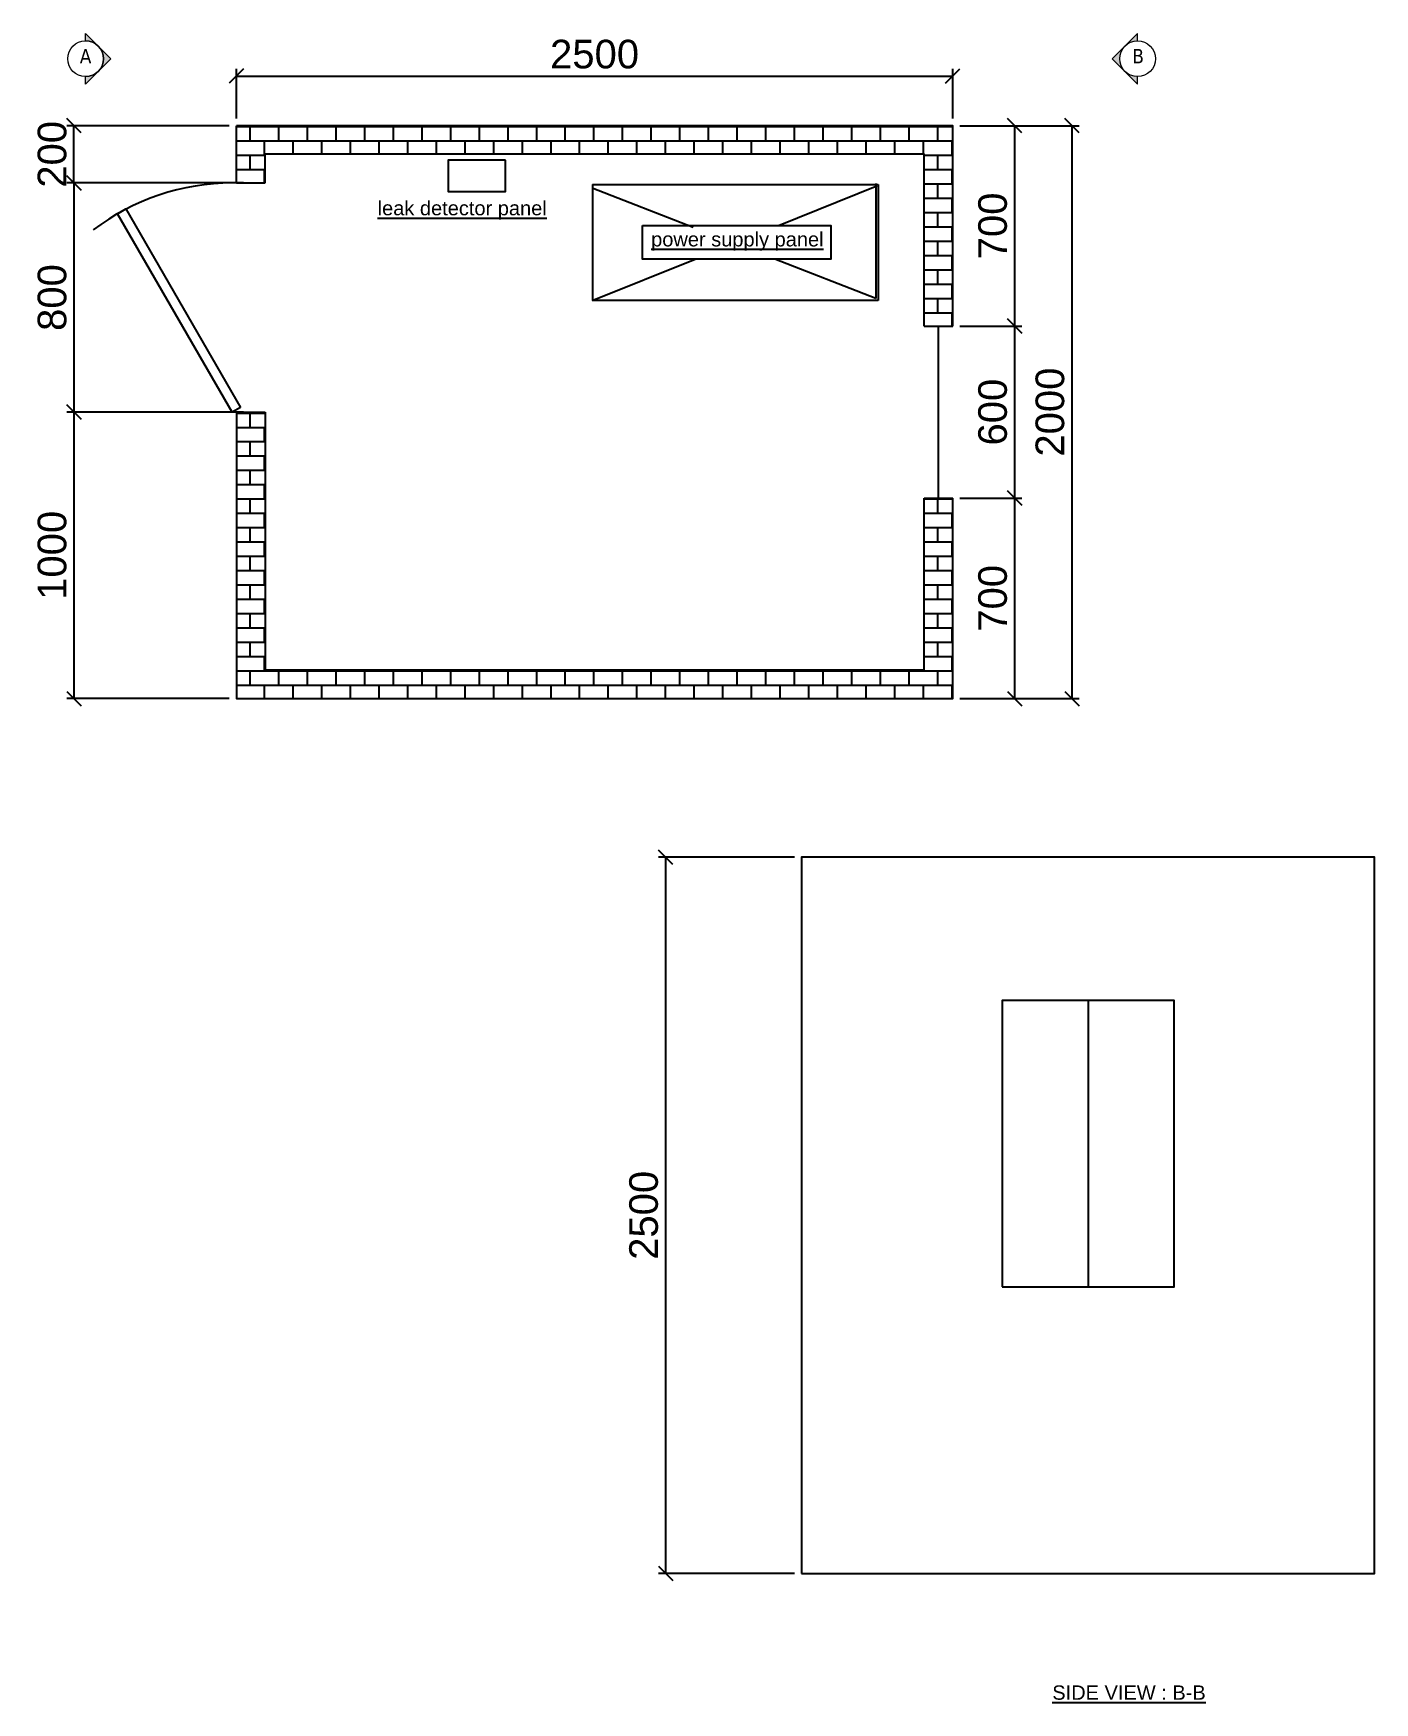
# Model space of a CAD drawing. Extents: x -1041800 to 1211622, y -13029 to 106851.
# Drawn here: x 76320 to 81001, y -13029 to -7201 of the extents above; entities that cross this region are included whole.
import ezdxf
from ezdxf.enums import TextEntityAlignment as Align

# ---------------------------------------------------------------- set-up
doc = ezdxf.new("R2010")
doc.units = 0
doc.header["$MEASUREMENT"] = 0
doc.layers.get('0').update_dxf_attribs({"lineweight": 5})
for name, color, linetype in [('NETTHAY', 7, 'Continuous'), ('TEXT', 7, 'Continuous'), ('VAN', 7, 'Continuous')]:
    doc.layers.add(name, color=color, linetype=linetype)
doc.styles.get("Standard").update_dxf_attribs({"font": 'arial.ttf'})
doc.styles.add('Tahoma', font='tahoma.ttf')
doc.dimstyles.new('TL100', dxfattribs={"dimscale": 0, "dimtxt": 200, "dimasz": 100, "dimexe": 50, "dimexo": 50, "dimgap": 50, "dimtad": 1, "dimdec": 0, "dimtxsty": 'Standard', "dimblk": 'OBLIQUE', "dimcen": 2.5, "dimclrd": 6, "dimclre": 6, "dimclrt": 3, "dimadec": 0, "dimazin": 0, "dimtfac": 1, "dimtdec": 0, "dimtmove": 0, "dimatfit": 3, "dimldrblk": 'OBLIQUE', "dimfxl": 1, "dimarcsym": 0})

msp = doc.modelspace()

# ---------------------------------------------------------------- texts
at = {"style": 'Tahoma', "flags": 8}
for tag, p in [('A', (76501.9, -7320.5)), ('B', (80175.5, -7320.5))]:
    msp.add_attdef(tag, text='1', height=50, dxfattribs=at).set_placement(p, align=Align.BOTTOM_CENTER)
at = {"layer": 'VAN', "color": 6, "linetype": 'Continuous', "char_height": 50, "attachment_point": 1}
for s, insert in [('\\pi84.79254;{\\Lleak detector panel }', (77436.5, -7786.1)), ('\\pi79.04561;{\\Lpower supply panel }', (78396.8, -7894.8)), ('\\pi110.84983;{\\LSIDE VIEW : B-B}', (79765.1, -12968.7))]:
    msp.add_mtext_dynamic_manual_height_columns(s, width=750.451, gutter_width=500, heights=[0], dxfattribs=dict(at, insert=insert))

# ---------------------------------------------------------------- blocks, each defined once
blk = doc.blocks.new('Door - Left Hung 36 in.')
blk.add_lwpolyline([(0.75, -1.3), (0, 0), (31.18, 18), (31.93, 16.7)], close=True)
blk.add_arc((0, 0), 36, 0, 37.3101)
blk = doc.blocks.new('_Oblique')
at = {"color": 0, "linetype": 'ByBlock', "lineweight": -2}
blk.add_line((-0.5, -0.5), (0.5, 0.5), dxfattribs=at)
blk = doc.blocks.new('*D198')
at = {"layer": 'Defpoints', "color": 0, "linetype": 'Continuous', "transparency": 16777216}
for p in [(79528.4, -7350), (77028.4, -7523.2), (79528.4, -7523.2)]:
    blk.add_point(p, dxfattribs=at)
at = {"layer": 'TEXT', "color": 6, "linetype": 'Continuous', "lineweight": -2, "transparency": 16777216}
for p, q in [((77028.4, -7498.2), (77028.4, -7325)), ((79528.4, -7498.2), (79528.4, -7325)), ((77028.4, -7350), (79528.4, -7350))]:
    blk.add_line(p, q, dxfattribs=at)
at = {"layer": 'TEXT', "color": 6, "linetype": 'Continuous', "lineweight": -2, "transparency": 16777216, "xscale": 50, "yscale": 50, "zscale": 50, "rotation": 180}
blk.add_blockref('_Oblique', (77028.4, -7350), dxfattribs=at)
at = {"layer": 'TEXT', "color": 6, "linetype": 'Continuous', "lineweight": -2, "transparency": 16777216, "xscale": 50, "yscale": 50, "zscale": 50}
blk.add_blockref('_Oblique', (79528.4, -7350), dxfattribs=at)
at = {"layer": 'TEXT', "color": 3, "linetype": 'Continuous', "lineweight": 5, "transparency": 16777216, "insert": (78278.4, -7273.9), "char_height": 100, "attachment_point": 5}
blk.add_mtext('2500', dxfattribs=at)
blk = doc.blocks.new('*D199')
at = {"layer": 'Defpoints', "color": 0, "linetype": 'Continuous', "transparency": 16777216}
for p in [(79528.4, -7523.2), (79528.4, -8223.1), (79744.3, -8223.1)]:
    blk.add_point(p, dxfattribs=at)
at = {"layer": 'TEXT', "color": 6, "linetype": 'Continuous', "lineweight": -2, "transparency": 16777216}
for p, q in [((79553.4, -7523.2), (79769.3, -7523.2)), ((79744.3, -7523.2), (79744.3, -8223.1)), ((79553.4, -8223.1), (79769.3, -8223.1))]:
    blk.add_line(p, q, dxfattribs=at)
at = {"layer": 'TEXT', "color": 6, "linetype": 'Continuous', "lineweight": -2, "transparency": 16777216, "xscale": 50, "yscale": 50, "zscale": 50}
for p, rotation in [((79744.3, -7523.2), 90), ((79744.3, -8223.1), 270)]:
    blk.add_blockref('_Oblique', p, dxfattribs=dict(at, rotation=rotation))
at = {"layer": 'TEXT', "color": 3, "linetype": 'Continuous', "lineweight": 5, "transparency": 16777216, "insert": (79668.2, -7873.2), "char_height": 100, "attachment_point": 5, "rotation": 90}
blk.add_mtext('700', dxfattribs=at)
blk = doc.blocks.new('*D196')
at = {"layer": 'Defpoints', "color": 0, "linetype": 'Continuous', "transparency": 16777216}
for p in [(79528.4, -8223.1), (79528.4, -8823.4), (79744.3, -8823.4)]:
    blk.add_point(p, dxfattribs=at)
at = {"layer": 'TEXT', "color": 6, "linetype": 'Continuous', "lineweight": -2, "transparency": 16777216}
for p, q in [((79553.4, -8223.1), (79769.3, -8223.1)), ((79744.3, -8223.1), (79744.3, -8823.4)), ((79553.4, -8823.4), (79769.3, -8823.4))]:
    blk.add_line(p, q, dxfattribs=at)
at = {"layer": 'TEXT', "color": 6, "linetype": 'Continuous', "lineweight": -2, "transparency": 16777216, "xscale": 50, "yscale": 50, "zscale": 50}
for p, rotation in [((79744.3, -8223.1), 90), ((79744.3, -8823.4), 270)]:
    blk.add_blockref('_Oblique', p, dxfattribs=dict(at, rotation=rotation))
at = {"layer": 'TEXT', "color": 3, "linetype": 'Continuous', "lineweight": 5, "transparency": 16777216, "insert": (79668.2, -8523.2), "char_height": 100, "attachment_point": 5, "rotation": 90}
blk.add_mtext('600', dxfattribs=at)
blk = doc.blocks.new('*D200')
at = {"layer": 'Defpoints', "color": 0, "linetype": 'Continuous', "transparency": 16777216}
for p in [(79528.4, -8823.4), (79528.4, -9523.2), (79744.3, -9523.2)]:
    blk.add_point(p, dxfattribs=at)
at = {"layer": 'TEXT', "color": 6, "linetype": 'Continuous', "lineweight": -2, "transparency": 16777216}
for p, q in [((79553.4, -8823.4), (79769.3, -8823.4)), ((79744.3, -8823.4), (79744.3, -9523.2)), ((79553.4, -9523.2), (79769.3, -9523.2))]:
    blk.add_line(p, q, dxfattribs=at)
at = {"layer": 'TEXT', "color": 6, "linetype": 'Continuous', "lineweight": -2, "transparency": 16777216, "xscale": 50, "yscale": 50, "zscale": 50}
for p, rotation in [((79744.3, -8823.4), 90), ((79744.3, -9523.2), 270)]:
    blk.add_blockref('_Oblique', p, dxfattribs=dict(at, rotation=rotation))
at = {"layer": 'TEXT', "color": 3, "linetype": 'Continuous', "lineweight": 5, "transparency": 16777216, "insert": (79668.2, -9173.3), "char_height": 100, "attachment_point": 5, "rotation": 90}
blk.add_mtext('700', dxfattribs=at)
blk = doc.blocks.new('*D201')
at = {"layer": 'Defpoints', "color": 0, "linetype": 'Continuous', "transparency": 16777216}
for p in [(79528.4, -7523.2), (79528.4, -9523.2), (79944.2, -9523.2)]:
    blk.add_point(p, dxfattribs=at)
at = {"layer": 'TEXT', "color": 6, "linetype": 'Continuous', "lineweight": -2, "transparency": 16777216}
for p, q in [((79553.4, -7523.2), (79969.2, -7523.2)), ((79944.2, -7523.2), (79944.2, -9523.2)), ((79553.4, -9523.2), (79969.2, -9523.2))]:
    blk.add_line(p, q, dxfattribs=at)
at = {"layer": 'TEXT', "color": 6, "linetype": 'Continuous', "lineweight": -2, "transparency": 16777216, "xscale": 50, "yscale": 50, "zscale": 50}
for p, rotation in [((79944.2, -7523.2), 90), ((79944.2, -9523.2), 270)]:
    blk.add_blockref('_Oblique', p, dxfattribs=dict(at, rotation=rotation))
at = {"layer": 'TEXT', "color": 3, "linetype": 'Continuous', "lineweight": 5, "transparency": 16777216, "insert": (79868.2, -8523.2), "char_height": 100, "attachment_point": 5, "rotation": 90}
blk.add_mtext('2000', dxfattribs=at)
blk = doc.blocks.new('*D202')
at = {"layer": 'Defpoints', "color": 0, "linetype": 'Continuous', "transparency": 16777216}
for p in [(76461.4, -7523.2), (77028.4, -7523.2), (77028.4, -7723.2)]:
    blk.add_point(p, dxfattribs=at)
at = {"layer": 'TEXT', "color": 6, "linetype": 'Continuous', "lineweight": -2, "transparency": 16777216}
for p, q in [((77003.4, -7523.2), (76436.4, -7523.2)), ((76461.4, -7723.2), (76461.4, -7523.2)), ((77003.4, -7723.2), (76436.4, -7723.2))]:
    blk.add_line(p, q, dxfattribs=at)
at = {"layer": 'TEXT', "color": 6, "linetype": 'Continuous', "lineweight": -2, "transparency": 16777216, "xscale": 50, "yscale": 50, "zscale": 50}
for p, rotation in [((76461.4, -7523.2), 90), ((76461.4, -7723.2), 270)]:
    blk.add_blockref('_Oblique', p, dxfattribs=dict(at, rotation=rotation))
at = {"layer": 'TEXT', "color": 3, "linetype": 'Continuous', "lineweight": 5, "transparency": 16777216, "insert": (76385.4, -7623.2), "char_height": 100, "attachment_point": 5, "rotation": 90}
blk.add_mtext('200', dxfattribs=at)
blk = doc.blocks.new('*D203')
at = {"layer": 'Defpoints', "color": 0, "linetype": 'Continuous', "transparency": 16777216}
for p in [(77078.4, -7723.2), (76461.4, -8523.3), (77078.4, -8523.3)]:
    blk.add_point(p, dxfattribs=at)
at = {"layer": 'TEXT', "color": 6, "linetype": 'Continuous', "lineweight": -2, "transparency": 16777216}
for p, q in [((77053.4, -7723.2), (76436.4, -7723.2)), ((76461.4, -7723.2), (76461.4, -8523.3)), ((77053.4, -8523.3), (76436.4, -8523.3))]:
    blk.add_line(p, q, dxfattribs=at)
at = {"layer": 'TEXT', "color": 6, "linetype": 'Continuous', "lineweight": -2, "transparency": 16777216, "xscale": 50, "yscale": 50, "zscale": 50}
for p, rotation in [((76461.4, -7723.2), 90), ((76461.4, -8523.3), 270)]:
    blk.add_blockref('_Oblique', p, dxfattribs=dict(at, rotation=rotation))
at = {"layer": 'TEXT', "color": 3, "linetype": 'Continuous', "lineweight": 5, "transparency": 16777216, "insert": (76385.4, -8123.2), "char_height": 100, "attachment_point": 5, "rotation": 90}
blk.add_mtext('800', dxfattribs=at)
blk = doc.blocks.new('*D204')
at = {"layer": 'Defpoints', "color": 0, "linetype": 'Continuous', "transparency": 16777216}
for p in [(77028.4, -8523.3), (76461.4, -9523.2), (77028.4, -9523.2)]:
    blk.add_point(p, dxfattribs=at)
at = {"layer": 'TEXT', "color": 6, "linetype": 'Continuous', "lineweight": -2, "transparency": 16777216}
for p, q in [((77003.4, -8523.3), (76436.4, -8523.3)), ((76461.4, -8523.3), (76461.4, -9523.2)), ((77003.4, -9523.2), (76436.4, -9523.2))]:
    blk.add_line(p, q, dxfattribs=at)
at = {"layer": 'TEXT', "color": 6, "linetype": 'Continuous', "lineweight": -2, "transparency": 16777216, "xscale": 50, "yscale": 50, "zscale": 50}
for p, rotation in [((76461.4, -8523.3), 90), ((76461.4, -9523.2), 270)]:
    blk.add_blockref('_Oblique', p, dxfattribs=dict(at, rotation=rotation))
at = {"layer": 'TEXT', "color": 3, "linetype": 'Continuous', "lineweight": 5, "transparency": 16777216, "insert": (76385.4, -9023.2), "char_height": 100, "attachment_point": 5, "rotation": 90}
blk.add_mtext('1000', dxfattribs=at)
blk = doc.blocks.new('*D197')
at = {"layer": 'Defpoints', "color": 0, "linetype": 'Continuous', "transparency": 16777216}
for p in [(79000.9, -10077.5), (78526.2, -12577.5), (79000.9, -12577.5)]:
    blk.add_point(p, dxfattribs=at)
at = {"layer": 'TEXT', "color": 6, "linetype": 'Continuous', "lineweight": -2, "transparency": 16777216}
for p, q in [((78975.9, -10077.5), (78501.2, -10077.5)), ((78526.2, -10077.5), (78526.2, -12577.5)), ((78975.9, -12577.5), (78501.2, -12577.5))]:
    blk.add_line(p, q, dxfattribs=at)
at = {"layer": 'TEXT', "color": 6, "linetype": 'Continuous', "lineweight": -2, "transparency": 16777216, "xscale": 50, "yscale": 50, "zscale": 50}
for p, rotation in [((78526.2, -10077.5), 90), ((78526.2, -12577.5), 270)]:
    blk.add_blockref('_Oblique', p, dxfattribs=dict(at, rotation=rotation))
at = {"layer": 'TEXT', "color": 3, "linetype": 'Continuous', "lineweight": 5, "transparency": 16777216, "insert": (78450.1, -11327.5), "char_height": 100, "attachment_point": 5, "rotation": 90}
blk.add_mtext('2500', dxfattribs=at)

# ---------------------------------------------------------------- dimensions: what is measured, and where the dimension line sits
at = {"layer": 'TEXT', "linetype": 'Continuous', "lineweight": 5}
dim = msp.add_linear_dim(base=(79528.4, -7350), p1=(77028.4, -7523.2), p2=(79528.4, -7523.2), dimstyle='TL100', override={"dimscale": 0.5}, dxfattribs=at)
dim.commit()
dim.dimension.update_dxf_attribs({"geometry": '*D198', "text_midpoint": (78278.4, -7273.9)})
dim = msp.add_linear_dim(base=(76461.4, -7523.2), p1=(77028.4, -7723.2), p2=(77028.4, -7523.2), angle=90, dimstyle='TL100', override={"dimscale": 0.5}, dxfattribs=at)
dim.commit()
dim.dimension.update_dxf_attribs({"geometry": '*D202', "text_midpoint": (76461.4, -7623.2), "dimtype": 160})
for base, p1, p2, picture, middle in [((79744.3, -8223.1), (79528.4, -7523.2), (79528.4, -8223.1), '*D199', (79668.2, -7873.2)), ((79944.2, -9523.2), (79528.4, -7523.2), (79528.4, -9523.2), '*D201', (79868.2, -8523.2)), ((76461.4, -8523.3), (77078.4, -7723.2), (77078.4, -8523.3), '*D203', (76385.4, -8123.2)), ((79744.3, -8823.4), (79528.4, -8223.1), (79528.4, -8823.4), '*D196', (79668.2, -8523.2)), ((76461.4, -9523.2), (77028.4, -8523.3), (77028.4, -9523.2), '*D204', (76385.4, -9023.2)), ((79744.3, -9523.2), (79528.4, -8823.4), (79528.4, -9523.2), '*D200', (79668.2, -9173.3)), ((78526.2, -12577.5), (79000.9, -10077.5), (79000.9, -12577.5), '*D197', (78450.1, -11327.5))]:
    dim = msp.add_linear_dim(base=base, p1=p1, p2=p2, angle=90, dimstyle='TL100', override={"dimscale": 0.5}, dxfattribs=at)
    dim.commit()
    dim.dimension.update_dxf_attribs({"geometry": picture, "text_midpoint": middle})

# ---------------------------------------------------------------- hatches: boundary and pattern name
h = msp.add_hatch(color=256)
edge = h.paths.add_edge_path()
edge.add_line((76501.9, -7226.9), (76501.9, -7201))
edge.add_line((76501.9, -7201), (76590.3, -7289.4))
edge.add_line((76590.3, -7289.4), (76501.9, -7377.7))
edge.add_line((76501.9, -7377.7), (76501.9, -7351.9))
edge.add_arc((76501.9, -7289.4), 62.5, 270, 450)
h = msp.add_hatch(color=256)
edge = h.paths.add_edge_path()
edge.add_line((80173.8, -7226.9), (80173.8, -7201))
edge.add_line((80173.8, -7201), (80085.4, -7289.4))
edge.add_line((80085.4, -7289.4), (80173.8, -7377.7))
edge.add_line((80173.8, -7377.7), (80173.8, -7351.9))
edge.add_arc((80173.8, -7289.4), 62.5, 90, 270, ccw=False)
at = {"layer": 'VAN', "linetype": 'Continuous'}
h = msp.add_hatch(dxfattribs=at)
h.set_pattern_fill('BRICK', color=6, scale=200, style=0)
h.set_pattern_definition([(0, (-364123.704, -271476.455), (0, 50), []), (90, (-364123.7, -271476.46), (-100, 6e-15), [50, -50]), (90, (-364073.7, -271476.46), (-100, 6e-15), [-50, 50])])
h.paths.add_polyline_path([(77128.4, -7623.2), (79428.4, -7623.2), (79428.4, -8223.1), (79528.4, -8223.1), (79528.4, -7523.2), (77028.4, -7523.2), (77028.4, -7723.2), (77128.4, -7723.2)])
h.paths.add_polyline_path([(77128.4, -9423.2), (77128.4, -8523.3), (77028.4, -8523.3), (77028.4, -9523.2), (79528.4, -9523.2), (79528.4, -8823.4), (79428.4, -8823.4), (79428.4, -9423.2)])

# ---------------------------------------------------------------- linework, layer by layer
for points in [[(76501.9, -7226.9), (76501.9, -7201), (76590.3, -7289.4), (76501.9, -7377.7), (76501.9, -7351.9, 1)], [(80173.8, -7226.9), (80173.8, -7201), (80085.4, -7289.4), (80173.8, -7377.7), (80173.8, -7351.9, -1)]]:
    msp.add_lwpolyline(points, format="xyb", close=True)
for centre in [(76501.9, -7289.4), (80173.8, -7289.4)]:
    msp.add_circle(centre, 62.5)
at = {"layer": 'NETTHAY', "linetype": 'Continuous'}
for p, q in [((79428.4, -8223.1), (79528.4, -8223.1)), ((79478.4, -8823.4), (79478.4, -8223.1)), ((79428.4, -8823.4), (79528.4, -8823.4))]:
    msp.add_line(p, q, dxfattribs=at)
at = {"layer": 'VAN', "color": 6, "linetype": 'Continuous'}
for p, q in [((77028.4, -7723.2), (77028.4, -7523.2)), ((77128.4, -7723.2), (77128.4, -7623.2)), ((77028.4, -7723.2), (77128.4, -7723.2)), ((78623, -7878.2), (78270.3, -7740.9)), ((78271.2, -7728.3), (78271.2, -8133.9)), ((78271.2, -7728.3), (79268.3, -7728.3)), ((78920.8, -7871.5), (79264.1, -7732.9)), ((79260.1, -7725), (79260.1, -8126.2)), ((79268.3, -7728.3), (79268.3, -8133.9)), ((78270.3, -8134.1), (78629.5, -7989.1)), ((79260.1, -8126.2), (78908.1, -7989.1)), ((79268.3, -8133.9), (78271.2, -8133.9)), ((77028.4, -8523.3), (77128.4, -8523.3)), ((80000.9, -10577.5), (80000.9, -11577.5))]:
    msp.add_line(p, q, dxfattribs=at)
for points in [[(79528.4, -8223.1), (79528.4, -7523.2), (77028.4, -7523.2)], [(79428.4, -8223.1), (79428.4, -7623.2), (77128.4, -7623.2)], [(77028.4, -8523.3), (77028.4, -9523.2), (79528.4, -9523.2), (79528.4, -8823.4)], [(77128.4, -8523.3), (77128.4, -9423.2), (79428.4, -9423.2), (79428.4, -8823.4)]]:
    msp.add_lwpolyline(points, dxfattribs=at)
for points in [[(77967.1, -7643.8), (77767.5, -7643.8), (77767.5, -7753.5), (77967.1, -7753.5)], [(78445.3, -7871.5), (79102.7, -7871.5), (79102.7, -7989.1), (78445.3, -7989.1)], [(79000.9, -12577.5), (81000.9, -12577.5), (81000.9, -10077.5), (79000.9, -10077.5)], [(79700.9, -11577.5), (80300.9, -11577.5), (80300.9, -10577.5), (79700.9, -10577.5)]]:
    msp.add_lwpolyline(points, close=True, dxfattribs=at)

# ---------------------------------------------------------------- block references
at = {"layer": 'VAN', "color": 6, "linetype": 'Continuous', "xscale": 22.23194748358862, "yscale": 22.23194748358862, "zscale": 22.23194748358862, "rotation": 90}
msp.add_blockref('Door - Left Hung 36 in.', (77014, -8523.6), dxfattribs=at)

msp.set_redraw_order([(e.dxf.handle, doc.entitydb.next_handle()) for e in msp.query("TEXT MTEXT ATTDEF DIMENSION ARC_DIMENSION")])  # texts and dimensions are drawn at this point

doc.saveas('drawing.dxf')
